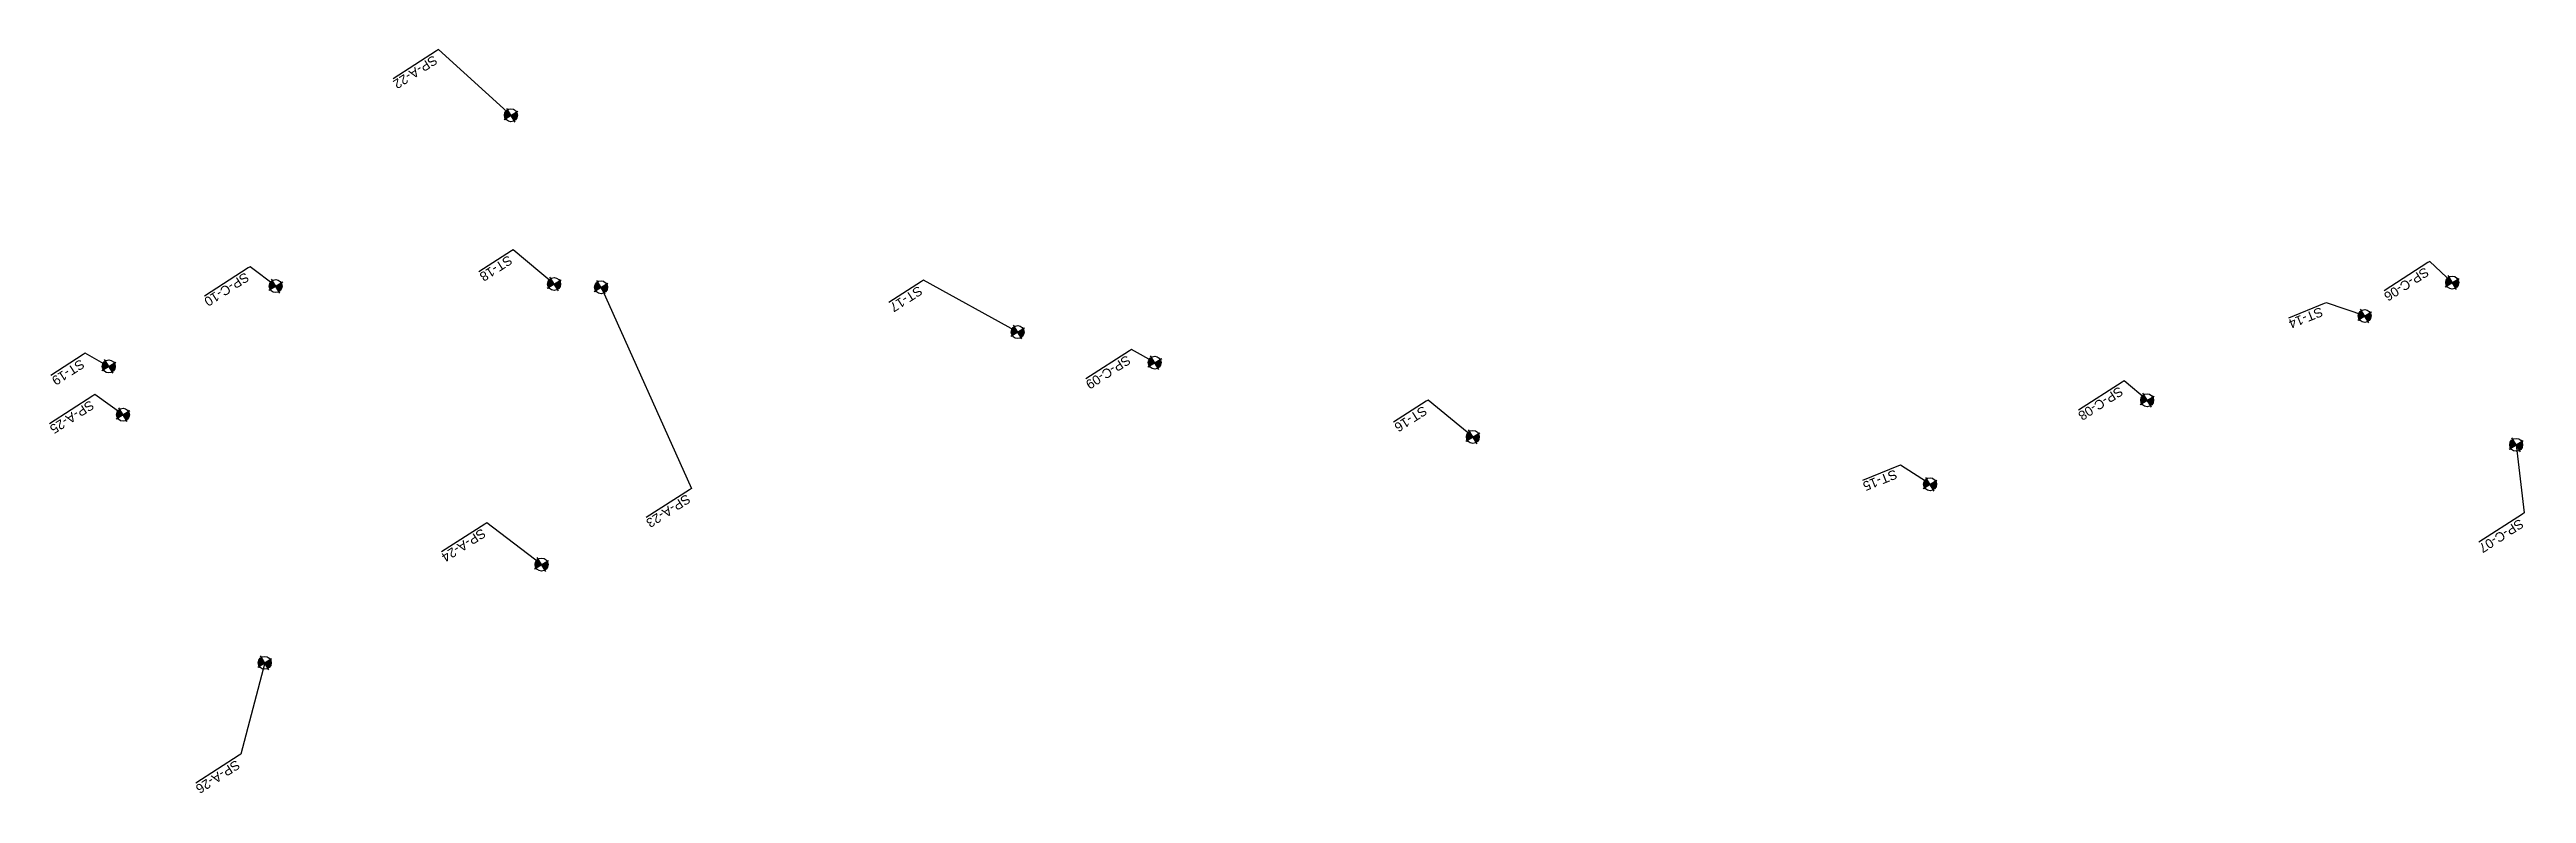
# Model space of a CAD drawing. Header units: millimetres. Extents: x 677716 to 680401, y 7829015 to 7830325.
# Drawn here: x 677716 to 678777, y 7829015 to 7829334 of the extents above; entities that cross this region are included whole.
import ezdxf
from ezdxf import colors
from ezdxf.entities.mleader import LeaderData, LeaderLine
from ezdxf.math import Vec2, Vec3

# ---------------------------------------------------------------- set-up
doc = ezdxf.new("R2010")
doc.units = ezdxf.units.MM
for name, color, linetype in [('G-SONDAGEM-TRADO', 130, 'Continuous'), ('G-SONDAGENS-ATERRO', 96, 'Continuous'), ('G-SONDAGENS-CORTE', 10, 'Continuous')]:
    doc.layers.add(name, color=color, linetype=linetype)
doc.styles.get("Standard").update_dxf_attribs({"font": 'arial.ttf'})

# ---------------------------------------------------------------- blocks, each defined once
blk = doc.blocks.new('A$C7828b402')
at = {"layer": 'G-SONDAGEM-TRADO'}
h = blk.add_hatch(color=256, dxfattribs=at)
h.paths.add_polyline_path([(-10.9, 2.1, -0.414214), (2.1, 10.9), (0, 0)])
h.paths.add_polyline_path([(-2.1, -10.9), (0, 0), (10.9, -2.1, -0.414214)])
for p, q in [((13.6, -2.7), (-13.6, 2.7)), ((2.7, 13.6), (-2.7, -13.6))]:
    blk.add_line(p, q, dxfattribs=at)
blk.add_circle((0, 0), 11.1, dxfattribs=at)
blk = doc.blocks.new('_None')
blk = doc.blocks.new('A$C9470597b')
at = {"layer": 'G-SONDAGENS-CORTE'}
h = blk.add_hatch(color=256, dxfattribs=at)
h.paths.add_polyline_path([(1.1, 2.5, -0.414214), (2.5, -1.1), (0, 0)])
h.paths.add_polyline_path([(-2.5, 1.1), (0, 0), (-1.1, -2.5, -0.414214)])
for p, q in [((3.2, -1.4), (-3.2, 1.4)), ((-1.4, -3.2), (1.4, 3.2))]:
    blk.add_line(p, q, dxfattribs=at)
blk.add_circle((0, 0), 2.77, dxfattribs=at)
blk = doc.blocks.new('A$C8f187f32')
at = {"layer": 'G-SONDAGENS-ATERRO'}
h = blk.add_hatch(color=256, dxfattribs=at)
h.paths.add_polyline_path([(-10.9, 2.1, -0.414214), (2.1, 10.9), (0, 0)])
h.paths.add_polyline_path([(-2.1, -10.9), (0, 0), (10.9, -2.1, -0.414214)])
for p, q in [((13.6, -2.7), (-13.6, 2.7)), ((2.7, 13.6), (-2.7, -13.6))]:
    blk.add_line(p, q, dxfattribs=at)
blk.add_circle((0, 0), 11.1, dxfattribs=at)

msp = doc.modelspace()

# ---------------------------------------------------------------- block references
at = {"color": 2, "rotation": 324.6044335989439}
for p in [(677812.4, 7829232.4), (678744.9, 7829233.9), (678189, 7829199.6), (678614.2, 7829183.5), (678772.3, 7829164.4)]:
    msp.add_blockref('A$C9470597b', p, dxfattribs=at)
at = {"layer": 'G-SONDAGEM-TRADO', "linetype": 'Continuous', "xscale": 0.25, "yscale": 0.25, "zscale": 0.25, "rotation": 222.6704106074319}
for p in [(677931.7, 7829233.3), (678707.4, 7829219.6), (678130.3, 7829212.7), (677740.9, 7829198), (678325.3, 7829167.8), (678521.2, 7829147.5)]:
    msp.add_blockref('A$C7828b402', p, dxfattribs=at)
at = {"layer": 'G-SONDAGENS-ATERRO', "rotation": 222.6704106040137}
for p, xscale, yscale, zscale in [((677913.2, 7829305.6), 0.25, 0.25, 0.25), ((677951.8, 7829231.9), 0.2499999999999999, 0.2499999999999999, 0.2499999999999999), ((677747, 7829177.3), 0.25, 0.25, 0.25), ((677926.3, 7829113.1), 0.25, 0.25, 0.25), ((677807.7, 7829071), 0.25, 0.25, 0.25)]:
    msp.add_blockref('A$C8f187f32', p, dxfattribs=dict(at, xscale=xscale, yscale=yscale, zscale=zscale))

# ---------------------------------------------------------------- leaders
at = {"layer": 'G-SONDAGEM-TRADO', "linetype": 'Continuous'}
ml = msp.add_multileader_mtext('Standard', dxfattribs=at)
ml.set_content('ST-18', color=256)
ml.set_leader_properties()
ml.set_arrow_properties(name='NONE')
ml.build(insert=Vec2(0, 0))
ml.multileader.update_dxf_attribs({"text_left_attachment_type": 6, "dogleg_length": 0.966})
ctx = ml.context
ctx.base_point, ctx.plane_origin, ctx.plane_x_axis, ctx.plane_y_axis = Vec3(677913.4, 7829247.5), Vec3(677931.7, 7829233.3), Vec3(-0.84039, -0.541982), Vec3(0.541982, -0.84039)
ctx.left_attachment = 6
notes = []
notes.append((ctx, [(0, (1, 1, 0), (677914.2, 7829248), (-0.84039, -0.541982), 0.966, [(0, [(677931.7, 7829233.3)], 0, [])])]))
ctx.mtext.insert, ctx.mtext.text_direction, ctx.mtext.rotation, ctx.mtext.line_spacing_factor, ctx.mtext.flow_direction = Vec3(677914.3, 7829242.4), Vec3(-0.84039, -0.541982), 3.714387, 0.3, 5
ml = msp.add_multileader_mtext('Standard', dxfattribs=at)
ml.set_content('ST-17', color=256)
ml.set_leader_properties()
ml.set_arrow_properties(name='NONE')
ml.build(insert=Vec2(0, 0))
ml.multileader.update_dxf_attribs({"text_left_attachment_type": 6, "dogleg_length": 0.966})
ctx = ml.context
ctx.base_point, ctx.plane_origin, ctx.plane_x_axis, ctx.plane_y_axis = Vec3(678089.1, 7829234.4), Vec3(678130.3, 7829212.7), Vec3(-0.84039, -0.541982), Vec3(0.541982, -0.84039)
ctx.left_attachment = 6
notes.append((ctx, [(0, (1, 1, 0), (678089.9, 7829234.9), (-0.84039, -0.541982), 0.966, [(0, [(678130.3, 7829212.7)], 0, [])])]))
ctx.mtext.insert, ctx.mtext.text_direction, ctx.mtext.rotation, ctx.mtext.line_spacing_factor, ctx.mtext.flow_direction = Vec3(678090, 7829229.3), Vec3(-0.84039, -0.541982), 3.714387, 0.3, 5
ml = msp.add_multileader_mtext('Standard', dxfattribs=at)
ml.set_content('ST-14', color=256)
ml.set_leader_properties()
ml.set_arrow_properties(name='NONE')
ml.build(insert=Vec2(0, 0))
ml.multileader.update_dxf_attribs({"text_left_attachment_type": 6, "dogleg_length": 0.966})
ctx = ml.context
ctx.base_point, ctx.plane_origin, ctx.plane_x_axis, ctx.plane_y_axis = Vec3(678690.1, 7829225), Vec3(678707.4, 7829219.6), Vec3(-0.927184, -0.374607), Vec3(0.374607, -0.927184)
ctx.left_attachment = 6
notes.append((ctx, [(0, (1, 1, 0), (678691, 7829225.3), (-0.927184, -0.374607), 0.966, [(0, [(678707.4, 7829219.6)], 0, [])])]))
ctx.mtext.insert, ctx.mtext.text_direction, ctx.mtext.rotation, ctx.mtext.line_spacing_factor, ctx.mtext.flow_direction = Vec3(678690, 7829219.8), Vec3(-0.927184, -0.374607), 3.525565, 0.3, 5
ml = msp.add_multileader_mtext('Standard', dxfattribs=at)
ml.set_content('ST-19', color=256)
ml.set_leader_properties()
ml.set_arrow_properties(name='NONE')
ml.build(insert=Vec2(0, 0))
ml.multileader.update_dxf_attribs({"text_left_attachment_type": 6, "dogleg_length": 0.966})
ctx = ml.context
ctx.base_point, ctx.plane_origin, ctx.plane_x_axis, ctx.plane_y_axis = Vec3(677730, 7829203), Vec3(677740.8, 7829198), Vec3(-0.84039, -0.541982), Vec3(0.541982, -0.84039)
ctx.left_attachment = 6
notes.append((ctx, [(0, (1, 1, 0), (677730.8, 7829203.6), (-0.84039, -0.541982), 0.966, [(0, [(677740.8, 7829198)], 0, [])])]))
ctx.mtext.insert, ctx.mtext.text_direction, ctx.mtext.rotation, ctx.mtext.line_spacing_factor, ctx.mtext.flow_direction = Vec3(677731, 7829197.9), Vec3(-0.84039, -0.541982), 3.714387, 0.3, 5
ml = msp.add_multileader_mtext('Standard', dxfattribs=at)
ml.set_content('ST-16', color=256)
ml.set_leader_properties()
ml.set_arrow_properties(name='NONE')
ml.build(insert=Vec2(0, 0))
ml.multileader.update_dxf_attribs({"text_left_attachment_type": 6, "dogleg_length": 0.966})
ctx = ml.context
ctx.base_point, ctx.plane_origin, ctx.plane_x_axis, ctx.plane_y_axis = Vec3(678305.3, 7829183), Vec3(678325.3, 7829167.8), Vec3(-0.84039, -0.541982), Vec3(0.541982, -0.84039)
ctx.left_attachment = 6
notes.append((ctx, [(0, (1, 1, 0), (678306.1, 7829183.6), (-0.84039, -0.541982), 0.966, [(0, [(678325.3, 7829167.8)], 0, [])])]))
ctx.mtext.insert, ctx.mtext.text_direction, ctx.mtext.rotation, ctx.mtext.line_spacing_factor, ctx.mtext.flow_direction = Vec3(678306.2, 7829177.9), Vec3(-0.84039, -0.541982), 3.714387, 0.3, 5
ml = msp.add_multileader_mtext('Standard', dxfattribs=at)
ml.set_content('ST-15', color=256)
ml.set_leader_properties()
ml.set_arrow_properties(name='NONE')
ml.build(insert=Vec2(0, 0))
ml.multileader.update_dxf_attribs({"text_left_attachment_type": 6, "dogleg_length": 0.966})
ctx = ml.context
ctx.base_point, ctx.plane_origin, ctx.plane_x_axis, ctx.plane_y_axis = Vec3(678507.7, 7829155.4), Vec3(678521.2, 7829147.5), Vec3(-0.927184, -0.374607), Vec3(0.374607, -0.927184)
ctx.left_attachment = 6
notes.append((ctx, [(0, (1, 1, 0), (678508.6, 7829155.7), (-0.927184, -0.374607), 0.966, [(0, [(678521.2, 7829147.5)], 0, [])])]))
ctx.mtext.insert, ctx.mtext.text_direction, ctx.mtext.rotation, ctx.mtext.line_spacing_factor, ctx.mtext.flow_direction = Vec3(678507.6, 7829150.2), Vec3(-0.927184, -0.374607), 3.525565, 0.3, 5
at = {"layer": 'G-SONDAGENS-ATERRO', "linetype": 'Continuous'}
ml = msp.add_multileader_mtext('Standard', dxfattribs=at)
ml.set_content('SP-A-22', color=256)
ml.set_leader_properties()
ml.set_arrow_properties(name='NONE')
ml.build(insert=Vec2(0, 0))
ml.multileader.update_dxf_attribs({"text_left_attachment_type": 6, "dogleg_length": 0.966})
ctx = ml.context
ctx.base_point, ctx.plane_origin, ctx.plane_x_axis, ctx.plane_y_axis = Vec3(677881.3, 7829333.2), Vec3(677913.2, 7829305.6), Vec3(-0.84039, -0.541982), Vec3(0.541982, -0.84039)
ctx.left_attachment = 6
notes.append((ctx, [(0, (1, 1, 0), (677882.1, 7829333.7), (-0.84039, -0.541982), 0.966, [(0, [(677913.2, 7829305.6)], 0, [])])]))
ctx.mtext.insert, ctx.mtext.text_direction, ctx.mtext.rotation, ctx.mtext.line_spacing_factor, ctx.mtext.flow_direction = Vec3(677882.2, 7829328.1), Vec3(-0.84039, -0.541982), 3.714387, 0.3, 5
ml = msp.add_multileader_mtext('Standard', dxfattribs=at)
ml.set_content('SP-A-23', color=256)
ml.set_leader_properties()
ml.set_arrow_properties(name='NONE')
ml.build(insert=Vec2(0, 0))
ml.multileader.update_dxf_attribs({"text_left_attachment_type": 6, "dogleg_length": 0.966})
ctx = ml.context
ctx.base_point, ctx.plane_origin, ctx.plane_x_axis, ctx.plane_y_axis = Vec3(677989.7, 7829145.2), Vec3(677951.8, 7829231.9), Vec3(-0.84039, -0.541982), Vec3(0.541982, -0.84039)
ctx.left_attachment = 6
notes.append((ctx, [(0, (1, 1, 0), (677990.5, 7829145.7), (-0.84039, -0.541982), 0.966, [(0, [(677951.8, 7829231.9)], 0, [])])]))
ctx.mtext.insert, ctx.mtext.text_direction, ctx.mtext.rotation, ctx.mtext.line_spacing_factor, ctx.mtext.flow_direction = Vec3(677990.6, 7829140.1), Vec3(-0.84039, -0.541982), 3.714387, 0.3, 5
ml = msp.add_multileader_mtext('Standard', dxfattribs=at)
ml.set_content('SP-A-25', color=256)
ml.set_leader_properties()
ml.set_arrow_properties(name='NONE')
ml.build(insert=Vec2(0, 0))
ml.multileader.update_dxf_attribs({"text_left_attachment_type": 6, "dogleg_length": 0.966})
ctx = ml.context
ctx.base_point, ctx.plane_origin, ctx.plane_x_axis, ctx.plane_y_axis = Vec3(677734.1, 7829185.4), Vec3(677747, 7829177.3), Vec3(-0.84039, -0.541982), Vec3(0.541982, -0.84039)
ctx.left_attachment = 6
notes.append((ctx, [(0, (1, 1, 0), (677734.9, 7829185.9), (-0.84039, -0.541982), 0.966, [(0, [(677747, 7829177.3)], 0, [])])]))
ctx.mtext.insert, ctx.mtext.text_direction, ctx.mtext.rotation, ctx.mtext.line_spacing_factor, ctx.mtext.flow_direction = Vec3(677735.1, 7829180.3), Vec3(-0.84039, -0.541982), 3.714387, 0.3, 5
ml = msp.add_multileader_mtext('Standard', dxfattribs=at)
ml.set_content('SP-A-24', color=256)
ml.set_leader_properties()
ml.set_arrow_properties(name='NONE')
ml.build(insert=Vec2(0, 0))
ml.multileader.update_dxf_attribs({"text_left_attachment_type": 6, "dogleg_length": 0.966})
ctx = ml.context
ctx.base_point, ctx.plane_origin, ctx.plane_x_axis, ctx.plane_y_axis = Vec3(677902, 7829130.5), Vec3(677926.3, 7829113.1), Vec3(-0.84039, -0.541982), Vec3(0.541982, -0.84039)
ctx.left_attachment = 6
notes.append((ctx, [(0, (1, 1, 0), (677902.8, 7829131), (-0.84039, -0.541982), 0.966, [(0, [(677926.3, 7829113.1)], 0, [])])]))
ctx.mtext.insert, ctx.mtext.text_direction, ctx.mtext.rotation, ctx.mtext.line_spacing_factor, ctx.mtext.flow_direction = Vec3(677902.9, 7829125.4), Vec3(-0.84039, -0.541982), 3.714387, 0.3, 5
ml = msp.add_multileader_mtext('Standard', dxfattribs=at)
ml.set_content('SP-A-26', color=256)
ml.set_leader_properties()
ml.set_arrow_properties(name='NONE')
ml.build(insert=Vec2(0, 0))
ml.multileader.update_dxf_attribs({"text_left_attachment_type": 6, "dogleg_length": 0.966})
ctx = ml.context
ctx.base_point, ctx.plane_origin, ctx.plane_x_axis, ctx.plane_y_axis = Vec3(677796.6, 7829031.3), Vec3(677807.7, 7829071), Vec3(-0.84039, -0.541982), Vec3(0.541982, -0.84039)
ctx.left_attachment = 6
notes.append((ctx, [(0, (1, 1, 0), (677797.5, 7829031.9), (-0.84039, -0.541982), 0.966, [(0, [(677807.7, 7829071)], 0, [])])]))
ctx.mtext.insert, ctx.mtext.text_direction, ctx.mtext.rotation, ctx.mtext.line_spacing_factor, ctx.mtext.flow_direction = Vec3(677797.6, 7829026.2), Vec3(-0.84039, -0.541982), 3.714387, 0.3, 5
at = {"layer": 'G-SONDAGENS-CORTE', "linetype": 'Continuous'}
ml = msp.add_multileader_mtext('Standard', dxfattribs=at)
ml.set_content('SP-C-06', color=256)
ml.set_leader_properties()
ml.set_arrow_properties(name='NONE')
ml.build(insert=Vec2(0, 0))
ml.multileader.update_dxf_attribs({"text_left_attachment_type": 6, "dogleg_length": 0.966})
ctx = ml.context
ctx.base_point, ctx.plane_origin, ctx.plane_x_axis, ctx.plane_y_axis = Vec3(678734.4, 7829242.4), Vec3(678744.9, 7829233.9), Vec3(-0.84039, -0.541982), Vec3(0.541982, -0.84039)
ctx.left_attachment = 6
notes.append((ctx, [(0, (1, 1, 0), (678735.3, 7829243), (-0.84039, -0.541982), 0.966, [(0, [(678744.9, 7829233.9)], 0, [])])]))
ctx.mtext.insert, ctx.mtext.text_direction, ctx.mtext.rotation, ctx.mtext.line_spacing_factor, ctx.mtext.flow_direction = Vec3(678735.4, 7829237.3), Vec3(-0.84039, -0.541982), 3.714387, 0.3, 5
ml = msp.add_multileader_mtext('Standard', dxfattribs=at)
ml.set_content('SP-C-10', color=256)
ml.set_leader_properties()
ml.set_arrow_properties(name='NONE')
ml.build(insert=Vec2(0, 0))
ml.multileader.update_dxf_attribs({"text_left_attachment_type": 6, "dogleg_length": 0.966})
ctx = ml.context
ctx.base_point, ctx.plane_origin, ctx.plane_x_axis, ctx.plane_y_axis = Vec3(677800.6, 7829240.2), Vec3(677812.4, 7829232.4), Vec3(-0.84039, -0.541982), Vec3(0.541982, -0.84039)
ctx.left_attachment = 6
notes.append((ctx, [(0, (1, 1, 0), (677801.4, 7829240.7), (-0.84039, -0.541982), 0.966, [(0, [(677812.4, 7829232.4)], 0, [])])]))
ctx.mtext.insert, ctx.mtext.text_direction, ctx.mtext.rotation, ctx.mtext.line_spacing_factor, ctx.mtext.flow_direction = Vec3(677801.5, 7829235.1), Vec3(-0.84039, -0.541982), 3.714387, 0.3, 5
ml = msp.add_multileader_mtext('Standard', dxfattribs=at)
ml.set_content('SP-C-09', color=256)
ml.set_leader_properties()
ml.set_arrow_properties(name='NONE')
ml.build(insert=Vec2(0, 0))
ml.multileader.update_dxf_attribs({"text_left_attachment_type": 6, "dogleg_length": 0.966})
ctx = ml.context
ctx.base_point, ctx.plane_origin, ctx.plane_x_axis, ctx.plane_y_axis = Vec3(678178.2, 7829204.7), Vec3(678189, 7829199.6), Vec3(-0.84039, -0.541982), Vec3(0.541982, -0.84039)
ctx.left_attachment = 6
notes.append((ctx, [(0, (1, 1, 0), (678179, 7829205.2), (-0.84039, -0.541982), 0.966, [(0, [(678189, 7829199.6)], 0, [])])]))
ctx.mtext.insert, ctx.mtext.text_direction, ctx.mtext.rotation, ctx.mtext.line_spacing_factor, ctx.mtext.flow_direction = Vec3(678179.2, 7829199.6), Vec3(-0.84039, -0.541982), 3.714387, 0.3, 5
ml = msp.add_multileader_mtext('Standard', dxfattribs=at)
ml.set_content('SP-C-08', color=256)
ml.set_leader_properties()
ml.set_arrow_properties(name='NONE')
ml.build(insert=Vec2(0, 0))
ml.multileader.update_dxf_attribs({"text_left_attachment_type": 6, "dogleg_length": 0.966})
ctx = ml.context
ctx.base_point, ctx.plane_origin, ctx.plane_x_axis, ctx.plane_y_axis = Vec3(678603.5, 7829191.3), Vec3(678614.2, 7829183.5), Vec3(-0.84039, -0.541982), Vec3(0.541982, -0.84039)
ctx.left_attachment = 6
notes.append((ctx, [(0, (1, 1, 0), (678604.3, 7829191.8), (-0.84039, -0.541982), 0.966, [(0, [(678614.2, 7829183.5)], 0, [])])]))
ctx.mtext.insert, ctx.mtext.text_direction, ctx.mtext.rotation, ctx.mtext.line_spacing_factor, ctx.mtext.flow_direction = Vec3(678604.4, 7829186.2), Vec3(-0.84039, -0.541982), 3.714387, 0.3, 5
ml = msp.add_multileader_mtext('Standard', dxfattribs=at)
ml.set_content('SP-C-07', color=256)
ml.set_leader_properties()
ml.set_arrow_properties(name='NONE')
ml.build(insert=Vec2(0, 0))
ml.multileader.update_dxf_attribs({"text_left_attachment_type": 6, "dogleg_length": 0.966})
ctx = ml.context
ctx.base_point, ctx.plane_origin, ctx.plane_x_axis, ctx.plane_y_axis = Vec3(678775, 7829134.6), Vec3(678772.3, 7829164.4), Vec3(-0.84039, -0.541982), Vec3(0.541982, -0.84039)
ctx.left_attachment = 6
notes.append((ctx, [(0, (1, 1, 0), (678775.8, 7829135.2), (-0.84039, -0.541982), 0.966, [(0, [(678772.3, 7829164.4)], 0, [])])]))
ctx.mtext.insert, ctx.mtext.text_direction, ctx.mtext.rotation, ctx.mtext.line_spacing_factor, ctx.mtext.flow_direction = Vec3(678776, 7829129.5), Vec3(-0.84039, -0.541982), 3.714387, 0.3, 5
for ctx, leaders in notes:
    for number, flags, end, landing, length, lines in leaders:
        leader = LeaderData()
        leader.index, (leader.has_last_leader_line, leader.has_dogleg_vector, leader.attachment_direction) = number, flags
        leader.last_leader_point, leader.dogleg_vector, leader.dogleg_length = Vec3(end), Vec3(landing), length
        for number, points, colour, breaks in lines:
            line = LeaderLine()
            line.index, line.vertices, line.color, line.breaks = number, Vec3.list(points), colors.encode_raw_color(colour), breaks
            leader.lines.append(line)
        ctx.leaders.append(leader)

doc.saveas('drawing.dxf')
